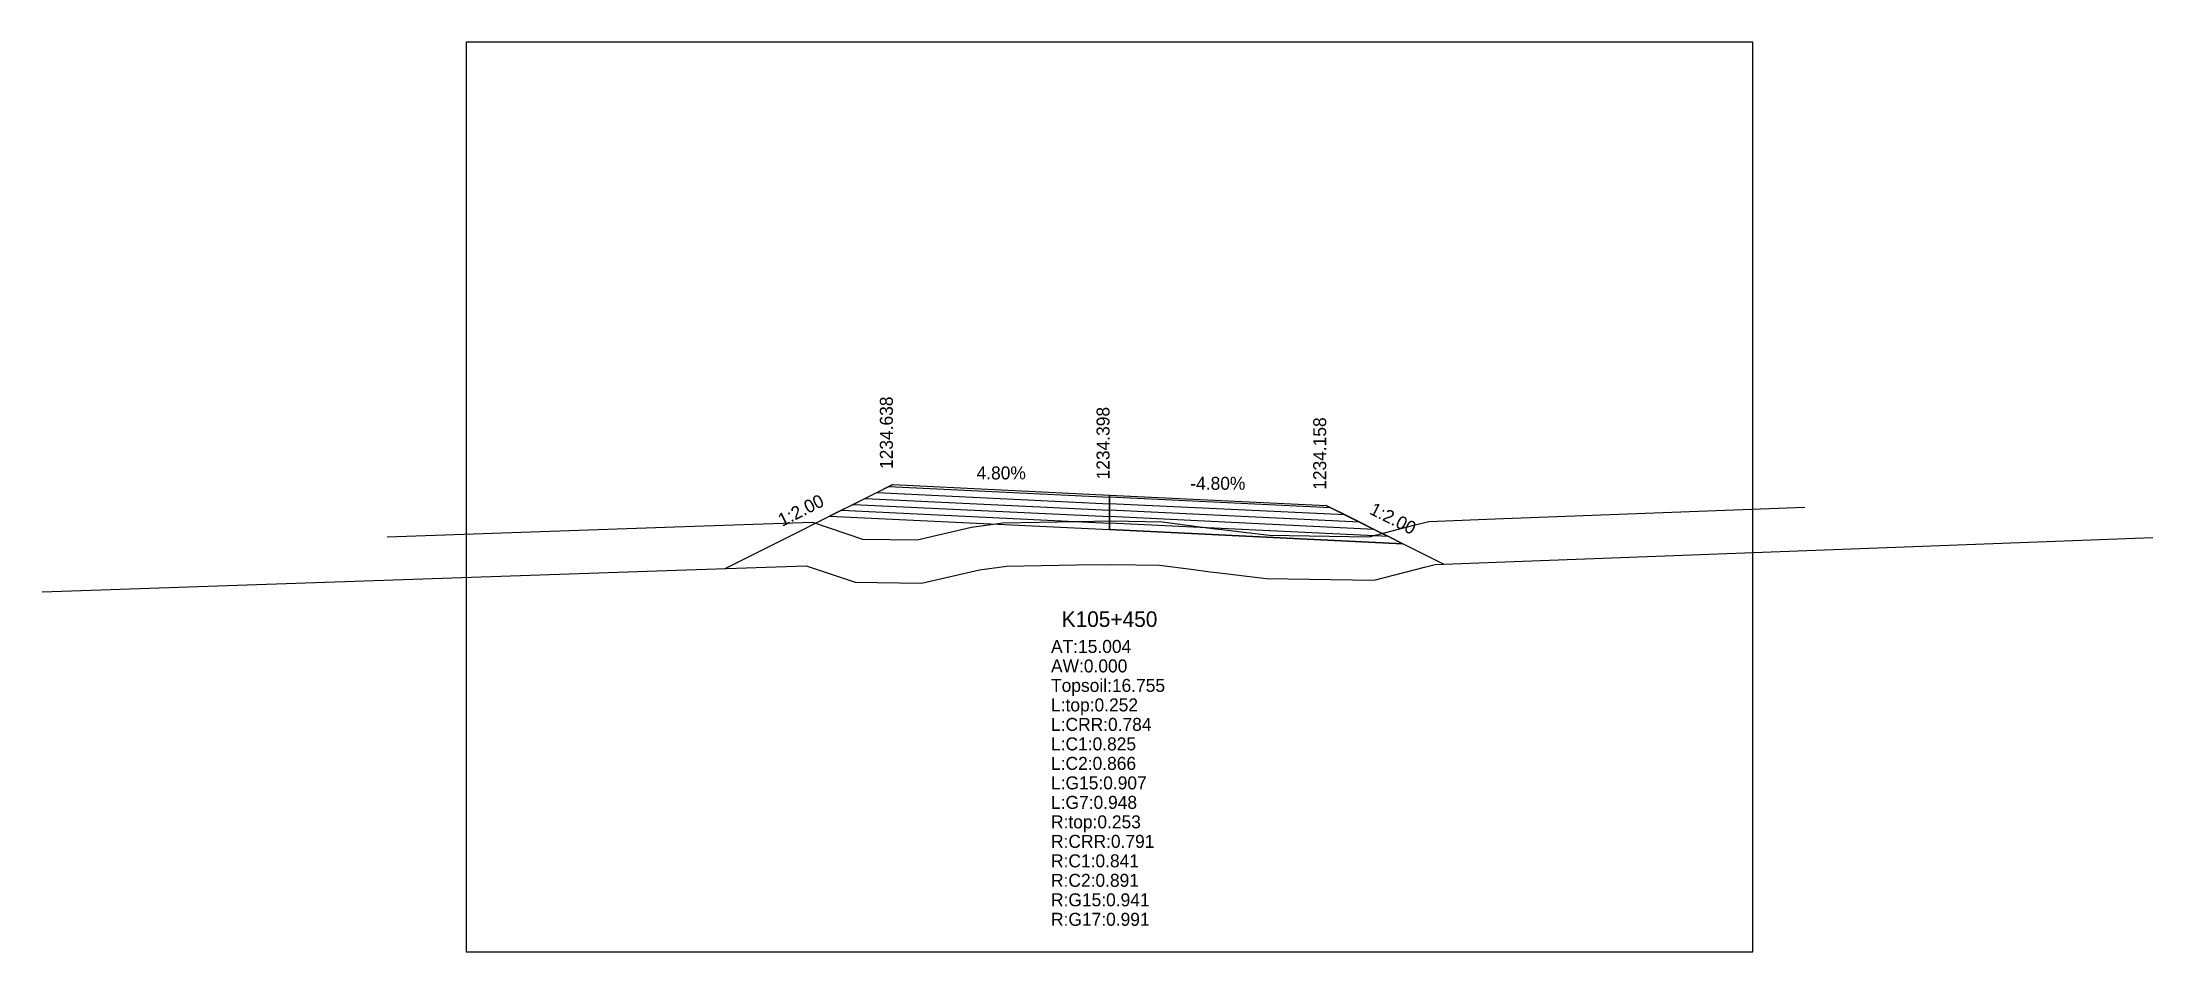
# Model space of a CAD drawing. Extents: x -14 to 272, y 1224 to 1256.
# Drawn here: x 223.04 to 271.75, y 1223.85 to 1244.85 of the extents above; entities that cross this region are included whole.
import ezdxf
from ezdxf.enums import TextEntityAlignment as Align

# ---------------------------------------------------------------- set-up
doc = ezdxf.new("R2010")
doc.units = 0

msp = doc.modelspace()

# ---------------------------------------------------------------- texts
at = {"layer": 'INFO_TEXT'}
for s, p in [('AT:15.004', (246.323, 1230.752)), ('AW:0.000', (246.323, 1230.302)), ('Topsoil:16.755', (246.323, 1229.852)), ('L:top:0.252', (246.323, 1229.402)), ('L:CRR:0.784', (246.323, 1228.952)), ('L:C1:0.825', (246.323, 1228.502)), ('L:C2:0.866', (246.323, 1228.052)), ('L:G15:0.907', (246.323, 1227.602)), ('L:G7:0.948', (246.323, 1227.152)), ('R:top:0.253', (246.323, 1226.702)), ('R:CRR:0.791', (246.323, 1226.252)), ('R:C1:0.841', (246.323, 1225.802)), ('R:C2:0.891', (246.323, 1225.352)), ('R:G15:0.941', (246.323, 1224.902)), ('R:G17:0.991', (246.323, 1224.452))]:
    msp.add_text(s, height=0.3, dxfattribs=at).set_placement(p)
at = {"layer": 'LEFT_TEXT_H'}
msp.add_text('1234.638', height=0.3, rotation=90, dxfattribs=at).set_placement((242.673, 1234.998))
at = {"layer": 'POINT_TEXT_H'}
msp.add_text('1234.398', height=0.3, rotation=90, dxfattribs=at).set_placement((247.673, 1234.758))
at = {"layer": 'RIGHT_TEXT_H'}
msp.add_text('1234.158', height=0.3, rotation=90, dxfattribs=at).set_placement((252.673, 1234.518))
at = {"layer": 'SLOPE_TEXT'}
for s, p in [('4.80%', (245.173, 1234.758)), ('-4.80%', (250.173, 1234.518))]:
    msp.add_text(s, height=0.3, dxfattribs=at).set_placement(p, align=Align.CENTER)
for rotation, p in [(26.565, (240.656, 1233.831)), (-26.565, (254.109, 1233.641))]:
    msp.add_text('1:2.00', height=0.3, rotation=rotation, dxfattribs=at).set_placement(p, align=Align.BOTTOM_CENTER)
at = {"layer": 'STATION_TITLE'}
msp.add_text('K105+450', height=0.36, dxfattribs=at).set_placement((247.673, 1231.352), align=Align.CENTER)

# ---------------------------------------------------------------- linework, layer by layer
at = {"layer": 'A4_BORDER', "color": 7}
msp.add_lwpolyline([(232.823, 1223.852), (262.523, 1223.852), (262.523, 1244.852), (232.823, 1244.852), (232.823, 1223.852)], dxfattribs=at)
at = {"layer": 'CLEAR_GROUND', "color": 8}
msp.add_lwpolyline([(223.041, 1232.162), (237.678, 1232.663), (240.673, 1232.766), (241.804, 1232.384), (243.335, 1232.363), (244.67, 1232.668), (245.294, 1232.758), (246.912, 1232.784), (247.727, 1232.797), (248.823, 1232.781), (249.56, 1232.683), (249.994, 1232.626), (250.146, 1232.607), (251.29, 1232.471), (253.784, 1232.432), (254.942, 1232.731), (255.191, 1232.795), (256.8, 1232.855), (271.75, 1233.418)], dxfattribs=at)
at = {"layer": 'DESIGN_ROAD_TRIMMED', "color": 1}
msp.add_lwpolyline([(238.8, 1232.702), (242.673, 1234.638), (242.673, 1234.638), (242.582, 1234.592), (242.582, 1234.592), (242.308, 1234.456), (242.308, 1234.456), (242.034, 1234.319), (242.034, 1234.319), (241.761, 1234.182), (241.761, 1234.182), (241.487, 1234.045), (241.487, 1234.045), (241.213, 1233.908), (247.673, 1233.598), (247.673, 1233.748), (247.673, 1233.748), (247.673, 1233.898), (247.673, 1233.898), (247.673, 1234.048), (247.673, 1234.048), (247.673, 1234.198), (247.673, 1234.198), (247.673, 1234.348), (247.673, 1234.348), (247.673, 1234.398), (247.673, 1234.398), (247.673, 1234.398), (247.673, 1234.398), (247.673, 1234.398), (247.673, 1234.348), (247.673, 1234.348), (247.673, 1234.198), (247.673, 1234.198), (247.673, 1234.048), (247.673, 1234.048), (247.673, 1233.898), (247.673, 1233.898), (247.673, 1233.748), (247.673, 1233.748), (247.673, 1233.598), (254.443, 1233.273), (254.111, 1233.439), (254.111, 1233.439), (253.779, 1233.605), (253.779, 1233.605), (253.447, 1233.771), (253.447, 1233.771), (253.115, 1233.937), (253.115, 1233.937), (252.784, 1234.103), (252.784, 1234.103), (252.673, 1234.158), (252.673, 1234.158), (255.385, 1232.802)], dxfattribs=at)
at = {"layer": 'FINISHED_ROAD', "color": 2}
msp.add_lwpolyline([(242.673, 1234.638), (242.673, 1234.638), (247.673, 1234.398), (252.673, 1234.158), (252.673, 1234.158)], dxfattribs=at)
at = {"layer": 'LAYER_0', "color": 4}
msp.add_lwpolyline([(242.673, 1234.638), (242.582, 1234.592), (247.673, 1234.348), (247.673, 1234.398)], dxfattribs=at)
at = {"layer": 'LAYER_1', "color": 4}
msp.add_lwpolyline([(242.582, 1234.592), (242.308, 1234.456), (247.673, 1234.198), (247.673, 1234.348)], dxfattribs=at)
at = {"layer": 'LAYER_10', "color": 6}
msp.add_lwpolyline([(253.779, 1233.605), (254.111, 1233.439), (247.673, 1233.748), (247.673, 1233.898)], dxfattribs=at)
at = {"layer": 'LAYER_11', "color": 6}
msp.add_lwpolyline([(254.111, 1233.439), (254.443, 1233.273), (247.673, 1233.598), (247.673, 1233.748)], dxfattribs=at)
at = {"layer": 'LAYER_2', "color": 4}
msp.add_lwpolyline([(242.308, 1234.456), (242.034, 1234.319), (247.673, 1234.048), (247.673, 1234.198)], dxfattribs=at)
at = {"layer": 'LAYER_3', "color": 4}
msp.add_lwpolyline([(242.034, 1234.319), (241.761, 1234.182), (247.673, 1233.898), (247.673, 1234.048)], dxfattribs=at)
at = {"layer": 'LAYER_4', "color": 4}
msp.add_lwpolyline([(241.761, 1234.182), (241.487, 1234.045), (247.673, 1233.748), (247.673, 1233.898)], dxfattribs=at)
at = {"layer": 'LAYER_5', "color": 4}
msp.add_lwpolyline([(241.487, 1234.045), (241.213, 1233.908), (247.673, 1233.598), (247.673, 1233.748)], dxfattribs=at)
at = {"layer": 'LAYER_6', "color": 6}
msp.add_lwpolyline([(252.673, 1234.158), (252.784, 1234.103), (247.673, 1234.348), (247.673, 1234.398)], dxfattribs=at)
at = {"layer": 'LAYER_7', "color": 6}
msp.add_lwpolyline([(252.784, 1234.103), (253.115, 1233.937), (247.673, 1234.198), (247.673, 1234.348)], dxfattribs=at)
at = {"layer": 'LAYER_8', "color": 6}
msp.add_lwpolyline([(253.115, 1233.937), (253.447, 1233.771), (247.673, 1234.048), (247.673, 1234.198)], dxfattribs=at)
at = {"layer": 'LAYER_9', "color": 6}
msp.add_lwpolyline([(253.447, 1233.771), (253.779, 1233.605), (247.673, 1233.898), (247.673, 1234.048)], dxfattribs=at)
at = {"layer": 'NATURAL_GROUND', "color": 3}
msp.add_lwpolyline([(231.002, 1233.435), (237.644, 1233.663), (240.82, 1233.771), (241.974, 1233.382), (243.23, 1233.365), (244.487, 1233.652), (245.214, 1233.757), (246.896, 1233.784), (247.726, 1233.798), (248.896, 1233.78), (249.692, 1233.674), (250.119, 1233.618), (250.264, 1233.6), (251.357, 1233.47), (253.665, 1233.434), (254.693, 1233.699), (255.046, 1233.79), (256.763, 1233.855), (263.718, 1234.117)], dxfattribs=at)
at = {"layer": 'STRUCTURE_LEFT', "color": 4}
msp.add_lwpolyline([(242.673, 1234.638), (242.582, 1234.592), (242.582, 1234.592), (242.308, 1234.456), (242.308, 1234.456), (242.034, 1234.319), (242.034, 1234.319), (241.761, 1234.182), (241.761, 1234.182), (241.487, 1234.045), (241.487, 1234.045), (241.213, 1233.908), (247.673, 1233.598), (247.673, 1233.748), (247.673, 1233.748), (247.673, 1233.898), (247.673, 1233.898), (247.673, 1234.048), (247.673, 1234.048), (247.673, 1234.198), (247.673, 1234.198), (247.673, 1234.348), (247.673, 1234.348), (247.673, 1234.398), (247.673, 1234.398)], dxfattribs=at)
at = {"layer": 'STRUCTURE_RIGHT', "color": 6}
msp.add_lwpolyline([(247.673, 1234.398), (247.673, 1234.398), (247.673, 1234.348), (247.673, 1234.348), (247.673, 1234.198), (247.673, 1234.198), (247.673, 1234.048), (247.673, 1234.048), (247.673, 1233.898), (247.673, 1233.898), (247.673, 1233.748), (247.673, 1233.748), (247.673, 1233.598), (254.443, 1233.273), (254.111, 1233.439), (254.111, 1233.439), (253.779, 1233.605), (253.779, 1233.605), (253.447, 1233.771), (253.447, 1233.771), (253.115, 1233.937), (253.115, 1233.937), (252.784, 1234.103), (252.784, 1234.103), (252.673, 1234.158)], dxfattribs=at)

msp.set_redraw_order([(e.dxf.handle, doc.entitydb.next_handle()) for e in msp.query("TEXT MTEXT ATTDEF DIMENSION ARC_DIMENSION")])  # texts and dimensions are drawn at this point

doc.saveas('drawing.dxf')
